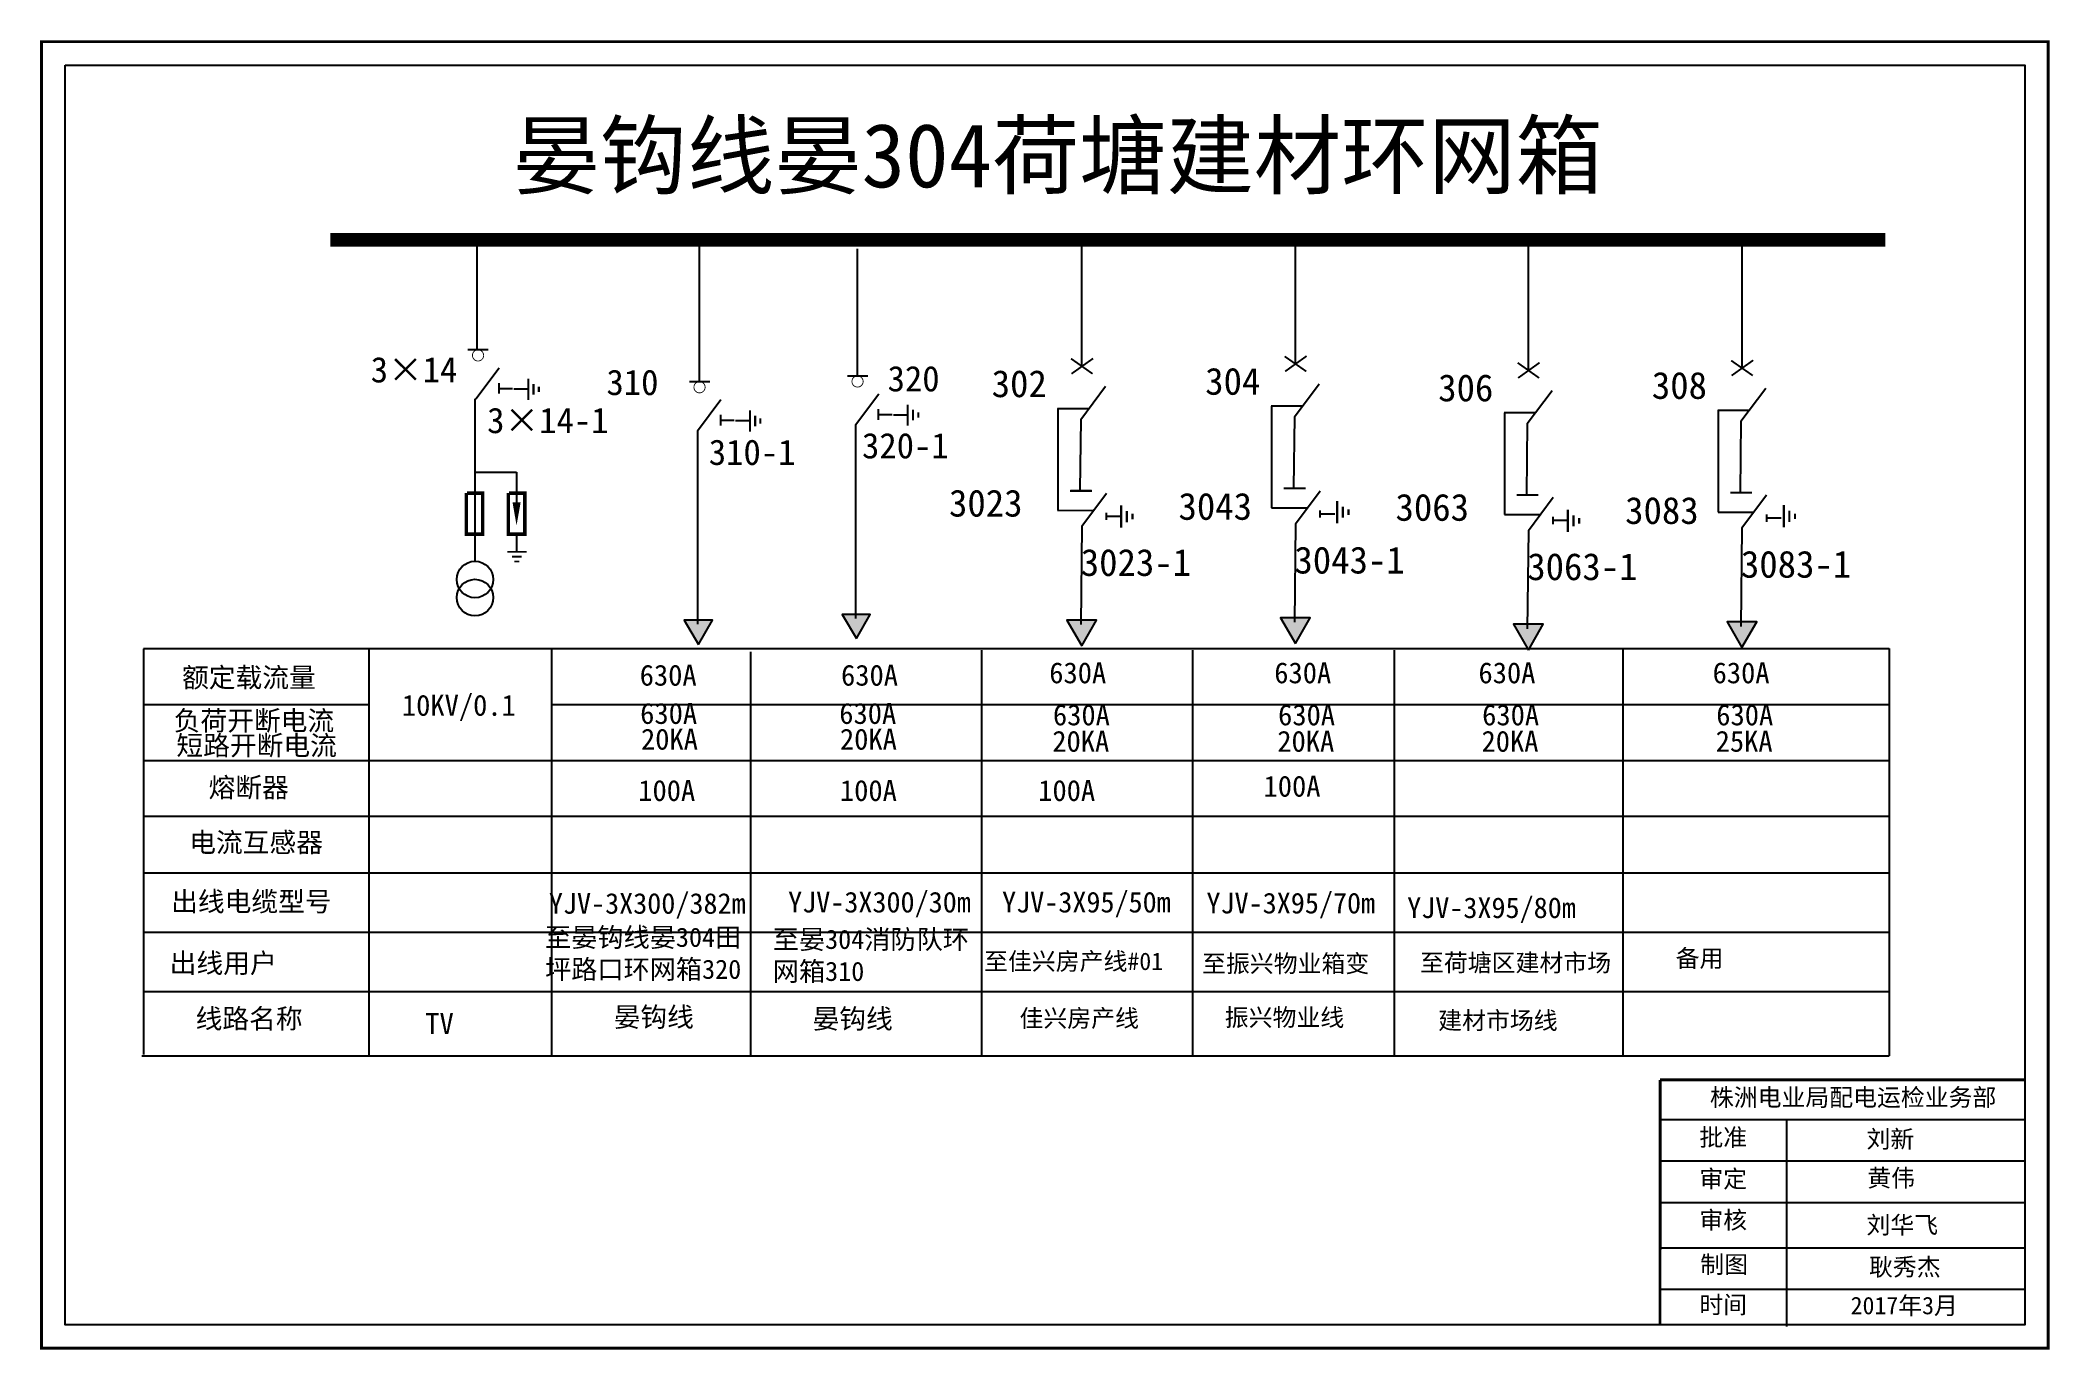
# Model space of a CAD drawing. Extents: x 930 to 1453, y -155 to 115.
# Drawn here: x 929.6 to 1055.3, y 33.5 to 115.4 of the extents above; entities that cross this region are included whole.
import ezdxf

# ---------------------------------------------------------------- set-up
doc = ezdxf.new("R2010")
doc.units = 0
doc.header["$LTSCALE"] = 0.774411
doc.layers.get('0').update_dxf_attribs({"linetype": 'CONTINUOUS'})
doc.layers.add('2', color=7, linetype='CONTINUOUS')
doc.styles.add('HZ', font='')
doc.styles.add('hztxt_txtstyle_2.70_0_0', font='simkai.ttf', dxfattribs={"height": 2.7})
doc.styles.get("Standard").update_dxf_attribs({"font": '', "height": 2.5})
doc.styles.add('字体', font='simkai_0.ttf', dxfattribs={"height": 2.5})
doc.styles.get('HZ').set_extended_font_data('SimSun')
doc.styles.get('Standard').set_extended_font_data('SimSun')

msp = doc.modelspace()

# ---------------------------------------------------------------- texts
at = {"color": 0}
for s, height, p in [('3×14', 1.594, (950.3, 94)), ('310', 1.594, (965.04, 93.21)), ('320', 1.594, (982.62, 93.44)), ('302', 1.69, (989.13, 93.08)), ('304', 1.69, (1002.48, 93.23)), ('306', 1.69, (1017.05, 92.82)), ('308', 1.69, (1030.41, 92.97)), ('3×14-1', 1.594, (957.58, 90.83)), ('320-1', 1.594, (981.02, 89.25)), ('310-1', 1.594, (971.44, 88.84)), ('3023', 1.69, (986.46, 85.61)), ('3043', 1.69, (1000.81, 85.41)), ('3063', 1.69, (1014.38, 85.35)), ('3083', 1.69, (1028.74, 85.15)), ('3023-1', 1.69, (994.7, 81.9)), ('3043-1', 1.69, (1008.06, 82.05)), ('3063-1', 1.69, (1022.62, 81.64)), ('3083-1', 1.69, (1035.98, 81.79)), ('YJV-3X300/382m', 1.2919, (961.44, 60.78)), ('YJV-3X300/30m', 1.2919, (976.4, 60.86)), ('YJV-3X95/50m', 1.2919, (989.78, 60.86)), ('YJV-3X95/70m', 1.2919, (1002.56, 60.8)), ('YJV-3X95/80m', 1.2919, (1015.11, 60.51)), (' 至佳兴房产线#01', 1.095, (987.91, 57.26)), (' 至振兴物业箱变', 1.095, (1001.54, 57.12)), (' 至荷塘区建材市场 ', 1.095, (1015.17, 57.17)), ('备用', 1.095, (1031.9, 57.45)), ('佳兴房产线', 1.095, (990.87, 53.7)), (' 振兴物业线', 1.095, (1002.96, 53.75)), ('建材市场线', 1.095, (1017.05, 53.56))]:
    msp.add_text(s, height=height, dxfattribs=at).set_placement(p)
at = {"color": 0, "linetype": 'Continuous', "style": 'hztxt_txtstyle_2.70_0_0'}
for s, p in [('额定载流量', (938.5, 74.94)), ('负荷开断电流', (937.98, 72.24)), ('短路开断电流', (938.15, 70.69)), ('熔断器', (940.16, 68.06)), ('电流互感器', (938.95, 64.63)), ('出线电缆型号', (937.82, 60.93)), ('出线用户 ', (937.73, 57.08)), ('线路名称', (939.35, 53.61))]:
    msp.add_text(s, height=1.226, dxfattribs=at).set_placement(p)
at = {"color": 0, "style": 'HZ'}
for s, p in [('630A', (967.12, 75.04)), ('630A', (979.71, 75.04)), ('630A', (992.73, 75.19)), ('630A', (1006.8, 75.19)), ('630A', (1019.57, 75.19)), ('630A', (1034.21, 75.19)), ('10KV/0.1', (952.25, 73.16)), ('630A', (967.15, 72.65)), ('630A', (979.6, 72.65)), ('630A', (992.96, 72.56)), ('630A', (1007.04, 72.56)), ('630A', (1019.8, 72.56)), ('630A', (1034.44, 72.56)), ('20KA', (967.2, 71.04)), ('20KA', (979.64, 71.04)), ('20KA', (992.92, 70.91)), ('20KA', (1006.99, 70.91)), ('20KA', (1019.76, 70.91)), ('25KA', (1034.4, 70.91)), ('100A', (967.03, 67.83)), ('100A', (979.64, 67.83)), ('100A', (992.04, 67.83)), ('100A', (1006.13, 68.1)), ('TV', (953.71, 53.26))]:
    msp.add_text(s, height=1.309, dxfattribs=at).set_placement(p)
at = {"color": 0, "attachment_point": 1, "style": '字体'}
for s, insert, char_height, width in [('{\\fSimSun|b0|i0|c134|p2;\\C0;晏钩线晏\\C7;30\\C0;4\\C7;荷塘建材环网箱}', (959.17, 110.2), 4, 72.5337), ('{\\fSimSun|b0|i0|c134|p2;\\C0;至晏钩线晏\\C7;30\\C0;4\\C7;田坪路口环网箱320}', (961.2, 59.91), 1.2, 12.6145), ('{\\fSimSun|b0|i0|c134|p2;至晏}304{\\fSimSun|b0|i0|c134|p2;消防队环网箱310}', (975.44, 59.78), 1.2, 12.6907)]:
    msp.add_mtext(s, dxfattribs=dict(at, insert=insert, char_height=char_height, width=width))
at = {"color": 0, "linetype": 'Continuous', "attachment_point": 1}
for s, insert, char_height, width, style in [('{\\fSimSun|b0|i0|c134|p2;晏钩线}', (965.49, 54.94), 1.2257, 19.7594, 'hztxt_txtstyle_2.70_0_0'), ('{\\fSimSun|b0|i0|c134|p2;晏钩线}', (977.93, 54.83), 1.2257, 19.7594, 'hztxt_txtstyle_2.70_0_0'), ('株洲电业局配电运检业务部', (1034.04, 49.85), 1.0944, 29.9201, '字体'), ('{\\fKaiTi_GB2312|b0|i0|c134|p49;批准}', (1033.38, 47.35), 1.0944, 8.5588, '字体'), ('{\\fSimSun|b0|i0|c134|p2;刘新}', (1043.83, 47.24), 1.0944, 8.5588, '字体'), ('\\f\uffbfﾬￌﾣﾤ_GB2312|b0|i0|c134|p49;审定', (1033.38, 44.75), 1.0944, 8.5588, '字体'), ('黄伟', (1043.88, 44.81), 1.094, 8.5588, '字体'), ('\\f\uffbfﾬￌﾣﾤ_GB2312|b0|i0|c134|p49;审核', (1033.38, 42.18), 1.0944, 8.5588, '字体'), ('{\\fSimSun|b0|i0|c134|p2;刘华飞}', (1043.83, 41.87), 1.0944, 8.5588, '字体'), ('\\f\uffbfﾬￌﾣﾤ_GB2312|b0|i0|c134|p49;制图', (1033.44, 39.4), 1.0944, 8.5588, '字体'), ('{\\fSimSun|b0|i0|c134|p2;耿秀杰}', (1043.99, 39.24), 1.0944, 8.5588, '字体'), ('\\f\uffbfﾬￌﾣﾤ_GB2312|b0|i0|c134|p49;时间', (1033.38, 36.88), 1.0944, 8.5588, '字体'), ('2017{\\fSimSun|b0|i0|c134|p2;年}3{\\fSimSun|b0|i0|c134|p2;月}', (1042.84, 36.83), 1.0944, 8.5588, '字体')]:
    msp.add_mtext(s, dxfattribs=dict(at, insert=insert, char_height=char_height, width=width, style=style))

# ---------------------------------------------------------------- blocks, each defined once
blk = doc.blocks.new('JD')
for points in [[(-2, 0.2), (-2, -0.2), (2, 0.2), (2, -0.2)], [(1, -1.2), (1, -0.8), (-1, -1.2), (-1, -0.8)], [(-0.5, -1.8), (-0.5, -2.2), (0.5, -1.8), (0.5, -2.2)]]:
    blk.add_trace(points)

# ---------------------------------------------------------------- hatches: boundary and pattern name
for points in [[(980.67, 77.98), (981.54, 79.5), (979.79, 79.5)], [(1008.12, 77.68), (1009.05, 79.29), (1007.19, 79.29)], [(970.79, 77.62), (971.67, 79.14), (969.91, 79.14)], [(994.76, 77.53), (995.69, 79.14), (993.83, 79.14)], [(1022.69, 77.27), (1023.62, 78.88), (1021.76, 78.88)], [(1036.04, 77.42), (1036.97, 79.03), (1035.11, 79.03)]]:
    msp.add_hatch(color=0).paths.add_polyline_path(points)

# ---------------------------------------------------------------- linework, layer by layer
at = {"color": 0}
for p, q in [((994.77, 95.01), (994.77, 103.11)), ((1008.13, 95.16), (1008.13, 103.29)), ((956.93, 102.56), (956.93, 95.99)), ((970.86, 94.06), (970.86, 102.56)), ((980.74, 94.41), (980.74, 102.36)), ((1022.7, 94.75), (1022.7, 102.85)), ((1036.06, 94.89), (1036.06, 103.03)), ((956.38, 96.05), (957.65, 96.05)), ((980.11, 94.41), (981.38, 94.41)), ((958.31, 93.96), (958.31, 93.3)), ((958.33, 93.62), (959.17, 93.62)), ((959.25, 93.6), (960.14, 93.6)), ((970.23, 94.06), (971.5, 94.06)), ((956.8, 92.98), (956.8, 82.77)), ((972.17, 91.97), (972.17, 91.31)), ((982.04, 92.32), (982.04, 91.66)), ((982.06, 91.99), (982.9, 91.99)), ((982.98, 91.98), (983.87, 91.98)), ((993.25, 92.38), (995.2, 92.38)), ((993.27, 92.37), (993.27, 86)), ((1006.61, 92.53), (1008.56, 92.53)), ((1006.63, 92.52), (1006.63, 86.15)), ((1008.06, 91.84), (1008, 87.43)), ((1021.17, 92.12), (1023.13, 92.12)), ((1021.2, 92.11), (1021.2, 85.74)), ((1034.53, 92.27), (1036.48, 92.27)), ((1034.55, 92.26), (1034.55, 85.89)), ((970.73, 90.98), (970.73, 78.88)), ((972.18, 91.64), (973.02, 91.64)), ((973.11, 91.61), (973.99, 91.61)), ((980.61, 91.34), (980.61, 79.23)), ((994.7, 91.69), (994.64, 87.28)), ((1022.62, 91.43), (1022.57, 87.02)), ((1035.98, 91.58), (1035.93, 87.17)), ((956.79, 88.4), (959.42, 88.4)), ((959.42, 88.4), (959.42, 86.47)), ((994.04, 87.23), (995.39, 87.23)), ((1007.4, 87.38), (1008.75, 87.38)), ((1021.97, 86.97), (1023.31, 86.97)), ((1035.32, 87.12), (1036.67, 87.12)), ((993.27, 86), (995.48, 86.01)), ((996.28, 85.64), (997.22, 85.64)), ((1006.63, 86.15), (1008.84, 86.16)), ((1009.64, 85.79), (1010.58, 85.79)), ((1021.2, 85.74), (1023.4, 85.75)), ((1034.55, 85.89), (1036.76, 85.89)), ((1037.56, 85.53), (1038.5, 85.53)), ((959.42, 84.45), (959.42, 83.46)), ((994.76, 85.01), (994.7, 78.86)), ((1008.12, 85.16), (1008.06, 79.01)), ((1022.69, 84.75), (1022.62, 78.6)), ((1024.2, 85.38), (1025.14, 85.38)), ((1036.04, 84.9), (1035.98, 78.75)), ((936.1, 77.35), (936.1, 51.97)), ((950.18, 77.35), (950.18, 51.89)), ((961.6, 77.35), (961.6, 51.89)), ((974.05, 77.15), (974.05, 51.89)), ((988.49, 77.26), (988.49, 51.89)), ((1001.68, 77.27), (1001.68, 51.89)), ((1014.29, 77.27), (1014.29, 51.89)), ((1028.59, 77.36), (1028.59, 51.89)), ((1045.26, 77.36), (1045.26, 51.89)), ((936.1, 73.86), (950.18, 73.86)), ((961.6, 73.86), (1045.26, 73.86))]:
    msp.add_line(p, q, dxfattribs=at)
at = {"color": 0, "linetype": 'Continuous'}
for p, q in [((936.1, 77.36), (1045.26, 77.36)), ((937.33, 73.86), (949.8, 73.86)), ((936.1, 70.37), (968.18, 70.37)), ((968.03, 70.37), (1045.26, 70.37)), ((936.1, 66.88), (1045.26, 66.88)), ((936.1, 63.34), (1045.26, 63.34)), ((936.1, 59.63), (1045.26, 59.63)), ((936.1, 55.91), (1045.26, 55.91)), ((935.99, 51.89), (1045.26, 51.89)), ((1030.93, 47.92), (1053.68, 47.92)), ((1038.83, 47.92), (1038.83, 34.98)), ((1030.93, 45.32), (1053.68, 45.32)), ((1030.93, 42.73), (1053.68, 42.73)), ((1030.93, 39.9), (1053.68, 39.9)), ((1030.93, 37.31), (1053.68, 37.31))]:
    msp.add_line(p, q, dxfattribs=at)
at = {"color": 0, "linetype": 'Continuous', "const_width": 0.182}
msp.add_lwpolyline([(929.72, 115.31), (1055.2, 115.31), (1055.2, 33.61), (929.72, 33.61)], close=True, dxfattribs=at)
at = {"color": 0, "linetype": 'Continuous'}
msp.add_lwpolyline([(931.2, 113.83), (1053.73, 113.83), (1053.73, 35.08), (931.2, 35.08)], close=True, dxfattribs=at)
at = {"color": 0}
for points, const_width in [([(947.78, 102.92), (1045.01, 102.92)], 0.861), ([(956.38, 96.05), (957.65, 96.05)], 0.108), ([(994.09, 95.49), (995.44, 94.54)], 0.114), ([(994.12, 94.54), (995.47, 95.5)], 0.114), ([(1007.45, 95.63), (1008.8, 94.69)], 0.114), ([(1007.48, 94.69), (1008.82, 95.65)], 0.114), ([(980.11, 94.41), (981.38, 94.41)], 0.108), ([(1022.02, 95.23), (1023.36, 94.28)], 0.114), ([(1022.05, 94.28), (1023.39, 95.24)], 0.114), ([(1035.37, 95.37), (1036.72, 94.43)], 0.114), ([(1035.4, 94.43), (1036.75, 95.39)], 0.114), ([(970.23, 94.06), (971.5, 94.06)], 0.108), ([(956.28, 87.08), (956.28, 84.51), (957.3, 84.51), (957.3, 87.08), (956.31, 87.08)], 0.217), ([(958.91, 87.08), (958.91, 84.51), (959.94, 84.51), (959.94, 87.08), (958.94, 87.08)], 0.217), ([(994.04, 87.23), (995.39, 87.23)], 0.114), ([(1007.4, 87.38), (1008.75, 87.38)], 0.114), ([(1021.97, 86.97), (1023.31, 86.97)], 0.114), ([(1035.32, 87.12), (1036.67, 87.12)], 0.114)]:
    msp.add_lwpolyline(points, dxfattribs=dict(at, const_width=const_width))
at = {"color": 0, "const_width": 0.0539}
for points in [[(956.66, 95.69, 1), (957.36, 95.69, 1)], [(980.39, 94.06, 1), (981.09, 94.06, 1)], [(970.51, 93.7, 1), (971.21, 93.7, 1)]]:
    msp.add_lwpolyline(points, format="xyb", close=True, dxfattribs=at)
at = {"color": 0}
msp.add_lwpolyline([(959.42, 86.5, 0.506, 0, 0), (959.42, 85.06, 0, 0, 0)], format="xyseb", dxfattribs=at)
for points in [[(996.29, 85.85), (996.29, 85.4)], [(1009.65, 86), (1009.65, 85.55)], [(1024.21, 85.59), (1024.21, 85.14)], [(1037.57, 85.74), (1037.57, 85.28)]]:
    msp.add_lwpolyline(points, dxfattribs=at)
for points in [[(980.67, 77.98), (981.54, 79.5), (979.79, 79.5)], [(1008.12, 77.68), (1009.05, 79.29), (1007.19, 79.29)], [(970.79, 77.62), (971.67, 79.14), (969.91, 79.14)], [(994.76, 77.53), (995.69, 79.14), (993.83, 79.14)], [(1022.69, 77.27), (1023.62, 78.88), (1021.76, 78.88)], [(1036.04, 77.42), (1036.97, 79.03), (1035.11, 79.03)]]:
    msp.add_lwpolyline(points, close=True, dxfattribs=at)
at = {"color": 0, "linetype": 'Continuous', "const_width": 0.182}
for points in [[(1030.93, 50.39), (1030.92, 35.03)], [(1030.93, 50.39), (1053.68, 50.39)]]:
    msp.add_lwpolyline(points, dxfattribs=at)
at = {"color": 0}
for centre in [(956.82, 81.68), (956.82, 80.55)]:
    msp.add_circle(centre, 1.14, dxfattribs=at)
at = {"layer": '2', "color": 0}
for p, q in [((956.87, 92.97), (958.33, 94.92)), ((980.61, 91.34), (982.07, 93.29)), ((994.7, 91.69), (996.25, 93.76)), ((1008.06, 91.84), (1009.61, 93.91)), ((1022.62, 91.43), (1024.17, 93.5)), ((1035.98, 91.58), (1037.53, 93.65)), ((970.73, 90.98), (972.19, 92.93)), ((994.76, 85.01), (996.31, 87.08)), ((1008.12, 85.16), (1009.67, 87.23)), ((1022.69, 84.75), (1024.23, 86.82)), ((1036.04, 84.9), (1037.59, 86.97))]:
    msp.add_line(p, q, dxfattribs=at)

# ---------------------------------------------------------------- block references
at = {"color": 0, "rotation": 90}
for p, xscale, yscale, zscale in [((960.15, 93.57), 0.3297305593027886, 0.3297305593027886, 0.3297305593611308), ((974.01, 91.59), 0.3297305593027886, 0.3297305593027886, 0.3297305593611308), ((983.88, 91.96), 0.3297305593027886, 0.3297305593027886, 0.3297305593611308), ((997.23, 85.61), 0.3495080551147112, 0.3495080551147112, 0.3495080551767315), ((1010.74, 85.89), 0.3495080551147112, 0.3495080551147112, 0.3495080551767315), ((1025.16, 85.35), 0.3495080551147112, 0.3495080551147112, 0.3495080551767315), ((1038.66, 85.63), 0.3495080551147112, 0.3495080551147112, 0.3495080551767315)]:
    msp.add_blockref('JD', p, dxfattribs=dict(at, xscale=xscale, yscale=yscale, zscale=zscale))
at = {"color": 0, "xscale": 0.3036991993994889, "yscale": 0.3036991993576521, "zscale": 0.3036991994115678}
msp.add_blockref('JD', (959.44, 83.41), dxfattribs=at)

msp.set_redraw_order([(e.dxf.handle, doc.entitydb.next_handle()) for e in msp.query("TEXT MTEXT ATTDEF DIMENSION ARC_DIMENSION")])  # texts and dimensions are drawn at this point

doc.saveas('drawing.dxf')
